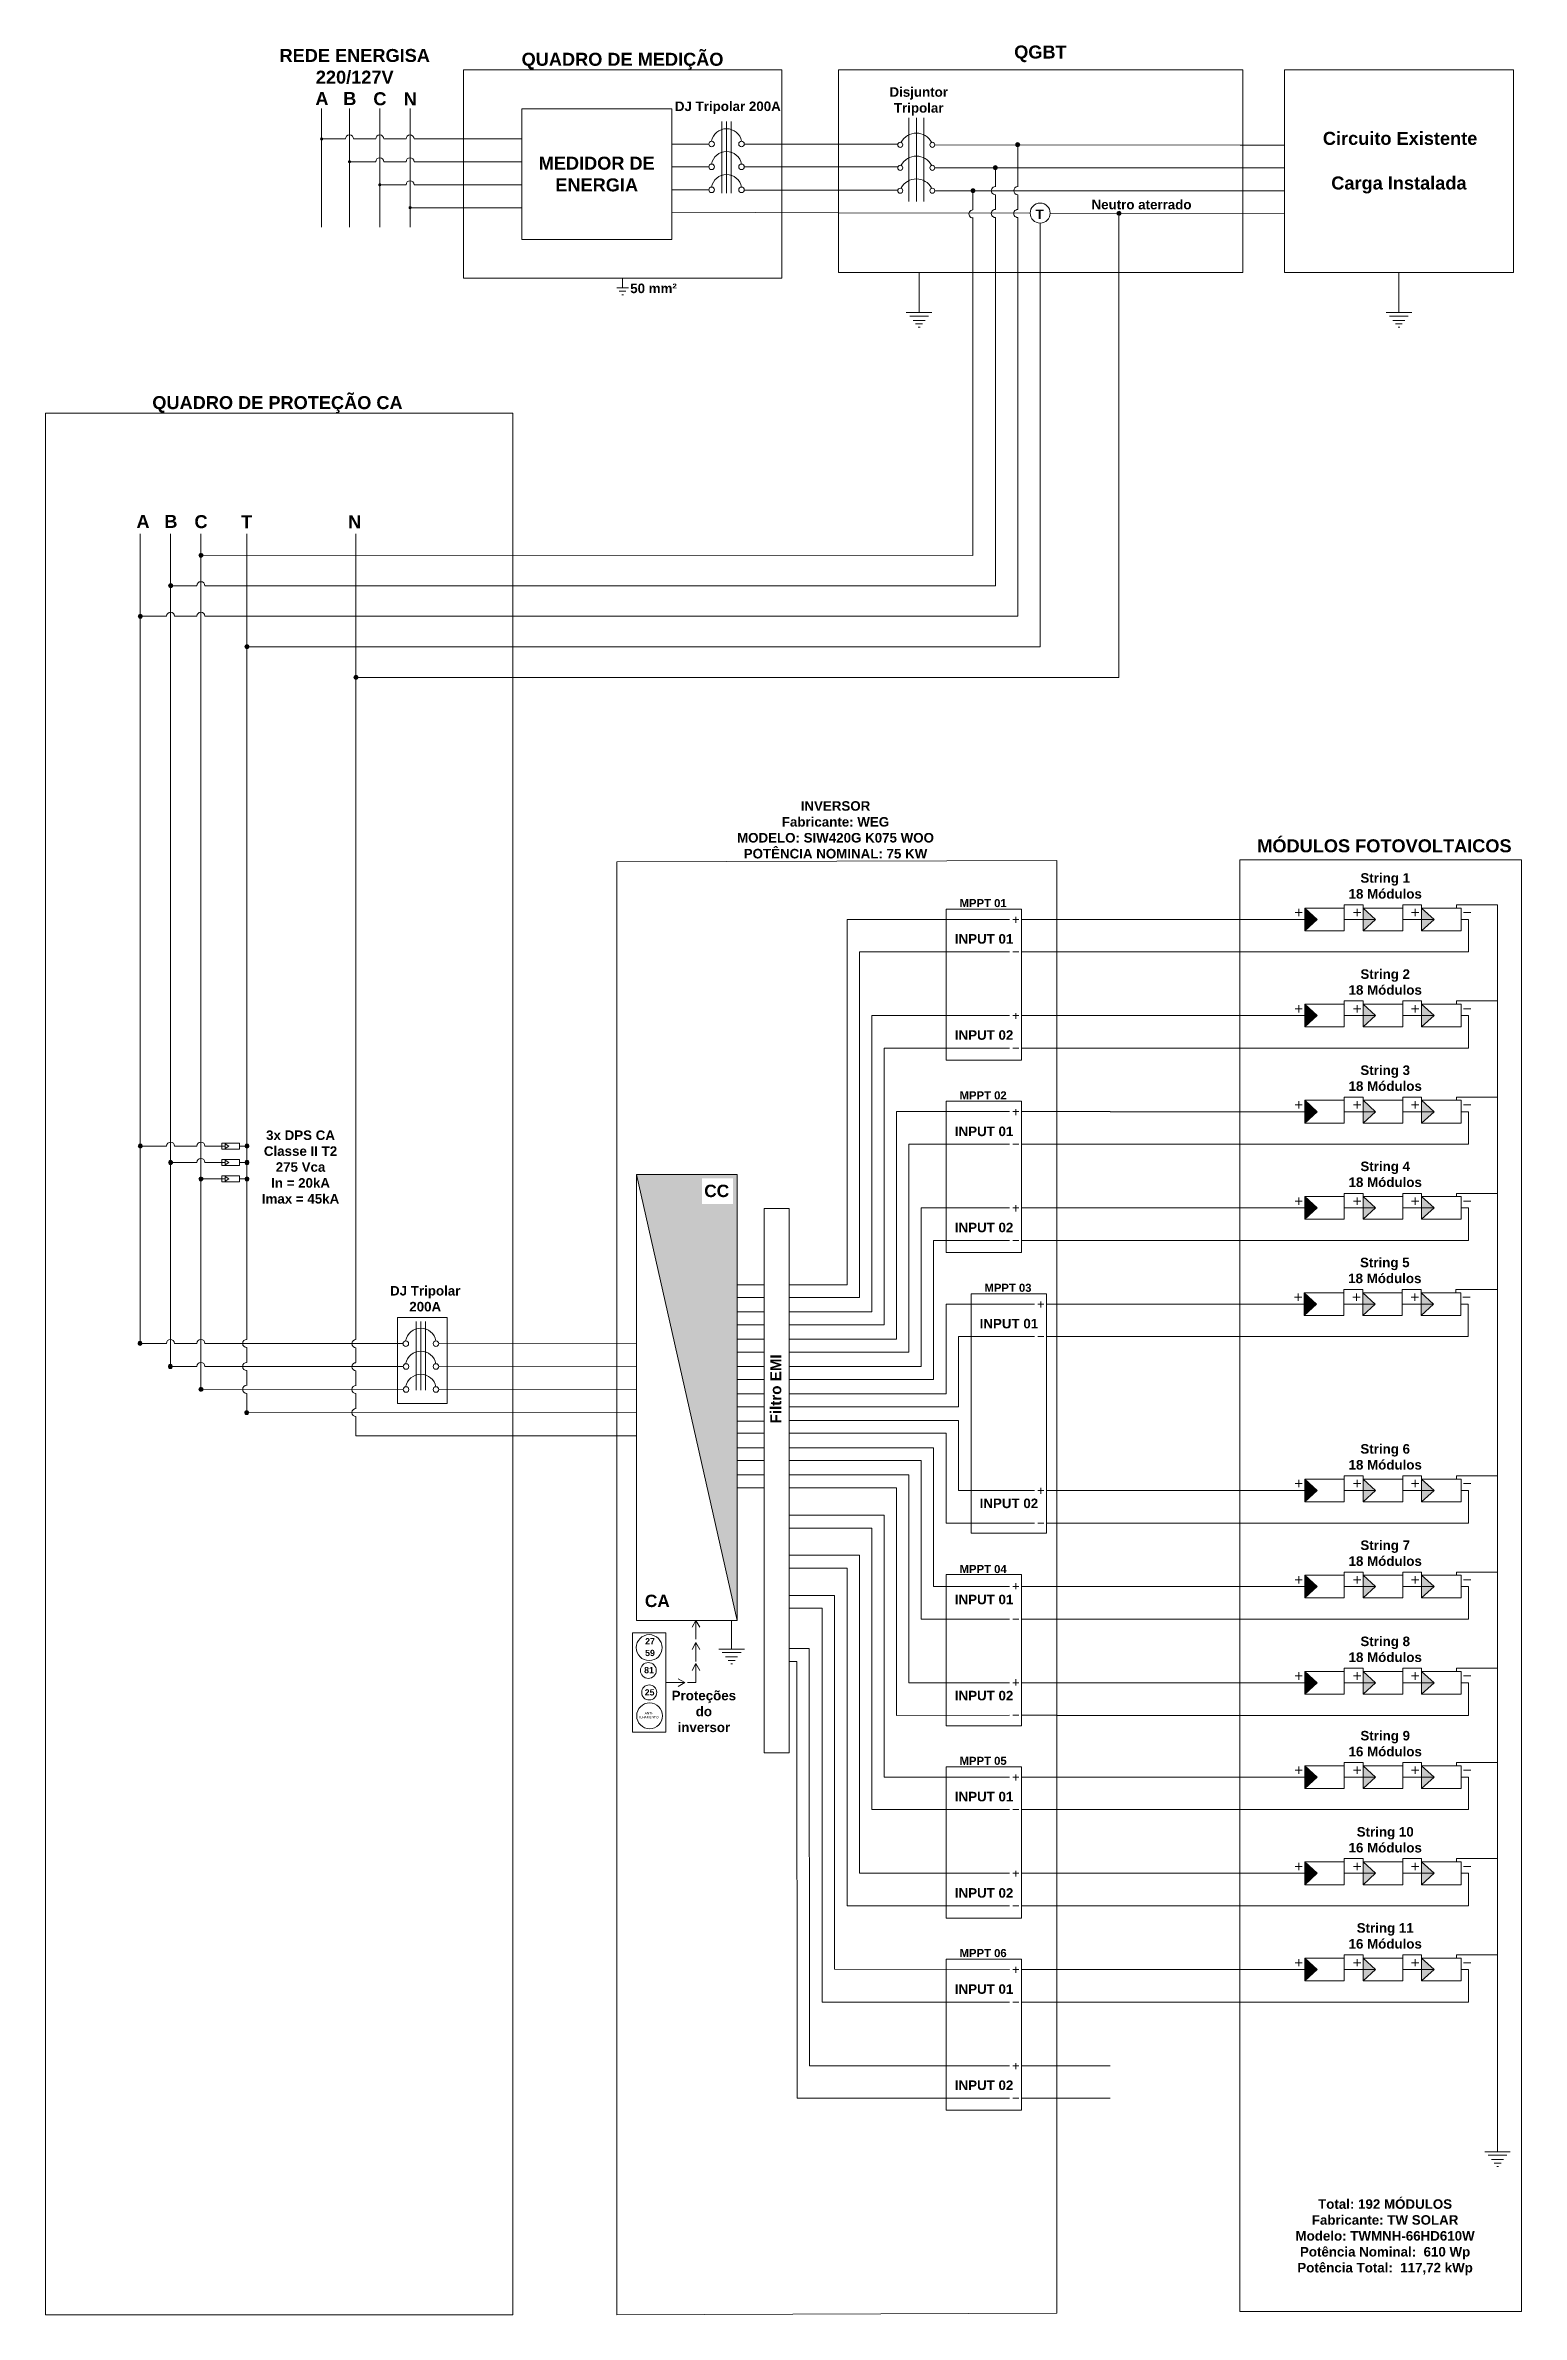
# Model space of a CAD drawing. Header units: millimetres. Extents: x 3949 to 6078, y -1974 to -943.
# Drawn here: x 5358.2 to 5431.3, y -1874.7 to -1762.4 of the extents above; entities that cross this region are included whole.
import ezdxf

# ---------------------------------------------------------------- set-up
doc = ezdxf.new("R2010")
doc.units = ezdxf.units.MM
doc.linetypes.add('ACAD_ISO03W100', pattern=[30, 12, -18])
doc.layers.add('DESENHO', color=7, linetype='Continuous', lineweight=0)
doc.layers.add('Terxto ok', color=3, linetype='Continuous')
doc.styles.add('Annotative', font='arial.ttf')
doc.styles.add('PDF Arial', font='arial.ttf')
doc.styles.get("Standard").update_dxf_attribs({"font": 'arial.ttf'})

msp = doc.modelspace()

# ---------------------------------------------------------------- texts
at = {"lineweight": 0, "insert": (5415.4, -1770.49), "char_height": 0.4723, "width": 5.8231, "attachment_point": 9, "style": 'PDF Arial'}
msp.add_mtext('\\pxqc;{\\fArial|b1|i0|c0|p34;Neutro aterrado}', dxfattribs=at)
at = {"color": 5, "lineweight": 0, "insert": (5373.85, -1786.28), "char_height": 0.644, "width": 9.8754, "attachment_point": 9, "style": 'PDF Arial'}
msp.add_mtext('{\\fArial|b1|i0|c0|p34;N}', dxfattribs=at)
at = {"layer": 'DESENHO', "lineweight": 0, "style": 'PDF Arial'}
for s, insert, char_height, width, attachment_point in [('\\pxqc;{\\fArial|b1|i0|c0|p34;REDE ENERGISA\\P220/127V}', (5368.65, -1764.28), 0.644, 9.7574, 7), ('{\\fArial|b1|i0|c0|p34;A}', (5372.23, -1765.32), 0.644, 9.8754, 9), ('{\\fArial|b1|i0|c0|p34;B}', (5373.61, -1765.32), 0.644, 9.8754, 9), ('{\\fArial|b1|i0|c0|p34;C}', (5375.1, -1765.34), 0.644, 9.8754, 9), ('\\pxqc;{\\fArial|b1|i0|c0|p34;DJ Tripolar 200A}', (5395.02, -1765.76), 0.4723, 6.0339, 9), ('\\pxqc;{\\fArial|b1|i0|c0|p34;Disjuntor Tripolar}', (5403.95, -1765.84), 0.4723, 4.9896, 9), ('\\pxqc;{\\fArial|b1|i0|c0|p34;Circuito Existente}', (5430.23, -1767.3), 0.644, 9.8754, 9), ('\\pxqc;{\\fArial|b1|i0|c0|p34;MEDIDOR DE ENERGIA}', (5385.51, -1768.74), 0.644, 7.4245, 5), ('\\pxqc;{\\fArial|b1|i0|c0|p34;Carga Instalada}', (5430.9, -1769.7), 0.644, 11.3324, 9), ('{\\fArial|b1|i0|c0|p34;A}', (5363.37, -1786.26), 0.644, 9.8754, 9), ('{\\fArial|b1|i0|c0|p34;B}', (5364.75, -1786.26), 0.644, 9.8754, 9), ('{\\fArial|b1|i0|c0|p34;C}', (5366.24, -1786.28), 0.644, 9.8754, 9), ('{\\fArial|b1|i0|c0|p34;MÓDULOS FOTOVOLTAICOS}', (5418.22, -1802.33), 0.644, 13.8912, 7), ('\\pxqc;{\\fArial|b1|i0|c0|p34;String 1\\P18 Módulos}', (5427.05, -1804.62), 0.4723, 4.9896, 9), ('{\\fArial|b1|i0|c0|p34;MPPT 01}', (5405.81, -1805.04), 0.4, 4.9896, 9), ('{\\fArial|b1|i0|c0|p34;INPUT 01}', (5406.14, -1806.85), 0.4723, 4.9896, 9), ('\\pxqc;{\\fArial|b1|i0|c0|p34;String 2\\P18 Módulos}', (5427.05, -1809.38), 0.4723, 4.9896, 9), ('{\\fArial|b1|i0|c0|p34;INPUT 02}', (5406.14, -1811.61), 0.4723, 4.9896, 9), ('\\pxqc;{\\fArial|b1|i0|c0|p34;String 3\\P18 Módulos}', (5427.05, -1814.14), 0.4723, 4.9896, 9), ('{\\fArial|b1|i0|c0|p34;MPPT 02}', (5405.81, -1814.56), 0.4, 4.9896, 9), ('\\pxqc;{\\fArial|b1|i0|c0|p34;3x DPS CA\\PClasse II T2\\P275 Vca\\PIn = 20kA\\PImax = 45kA}', (5373.34, -1819.72), 0.4723, 4.9896, 9), ('{\\fArial|b1|i0|c0|p34;INPUT 01}', (5406.14, -1816.38), 0.4723, 4.9896, 9), ('\\pxqc;{\\fArial|b1|i0|c0|p34;String 4\\P18 Módulos}', (5427.05, -1818.9), 0.4723, 4.9896, 9), ('{\\fArial|b1|i0|c0|p34;INPUT 02}', (5406.14, -1821.14), 0.4723, 4.9896, 9), ('\\pxqc;{\\fArial|b1|i0|c0|p34;String 5\\P18 Módulos}', (5427.03, -1823.66), 0.4723, 4.9896, 9), ('\\pxqc;{\\fArial|b1|i0|c0|p34;DJ Tripolar 200A}', (5379.33, -1825.06), 0.4723, 4.6226, 9), ('{\\fArial|b1|i0|c0|p34;MPPT 03}', (5407.04, -1824.09), 0.4, 4.9896, 9), ('{\\fArial|b1|i0|c0|p34;INPUT 01}', (5407.37, -1825.9), 0.4723, 4.9896, 9), ('\\pxqc;{\\fArial|b1|i0|c0|p34;String 6\\P18 Módulos}', (5427.05, -1832.89), 0.4723, 4.9896, 9), ('{\\fArial|b1|i0|c0|p34;INPUT 02}', (5407.37, -1834.32), 0.4723, 4.9896, 3), ('\\pxqc;{\\fArial|b1|i0|c0|p34;String 7\\P18 Módulos}', (5427.05, -1837.66), 0.4723, 4.9896, 9), ('{\\fArial|b1|i0|c0|p34;MPPT 04}', (5405.81, -1837.61), 0.4, 4.9896, 3), ('{\\fArial|b1|i0|c0|p34;INPUT 01}', (5406.14, -1839.08), 0.4723, 4.9896, 3), ('\\pxqc;{\\fArial|b1|i0|c0|p34;String 8\\P18 Módulos}', (5427.05, -1842.42), 0.4723, 4.9896, 9), ('{\\fArial|b1|i0|c0|p34;INPUT 02}', (5406.14, -1843.84), 0.4723, 4.9896, 3), ('\\pxqc;{\\fArial|b1|i0|c0|p34;String 9\\P16 Módulos}', (5427.05, -1847.09), 0.4723, 4.9896, 9), ('{\\fArial|b1|i0|c0|p34;MPPT 05}', (5405.81, -1847.51), 0.4, 4.9896, 9), ('{\\fArial|b1|i0|c0|p34;INPUT 01}', (5406.14, -1849.32), 0.4723, 4.9896, 9), ('\\pxqc;{\\fArial|b1|i0|c0|p34;String 10\\P16 Módulos}', (5427.05, -1851.85), 0.4723, 4.9896, 9), ('{\\fArial|b1|i0|c0|p34;INPUT 02}', (5406.14, -1854.09), 0.4723, 4.9896, 9), ('\\pxqc;{\\fArial|b1|i0|c0|p34;String 11\\P16 Módulos}', (5427.05, -1856.61), 0.4723, 4.9896, 9), ('{\\fArial|b1|i0|c0|p34;MPPT 06}', (5405.81, -1857.03), 0.4, 4.9896, 9), ('{\\fArial|b1|i0|c0|p34;INPUT 01}', (5406.14, -1858.85), 0.4723, 4.9896, 9), ('{\\fArial|b1|i0|c0|p34;INPUT 02}', (5406.14, -1863.61), 0.4723, 4.9896, 9)]:
    msp.add_mtext(s, dxfattribs=dict(at, insert=insert, char_height=char_height, width=width, attachment_point=attachment_point))
at = {"layer": 'DESENHO', "lineweight": 0, "attachment_point": 9}
for s, width, gutter_width, heights, insert, char_height, style in [('\\pxqc;{\\fArial|b1|i0|c0|p34;QUADRO DE MEDIÇÃO}', 15.7613, 18.41, [2.49], (5394.67, -1763.57), 0.644, 'PDF Arial'), ('\\pxql;{\\fArial|b1|i0|c0|p34;QGBT}', 2.897, 25.9, [0.713], (5409.08, -1763.2), 0.644, 'PDF Arial'), ('{\\fArial|b1|i0|c0|p34;QUADRO DE PROTEÇÃO CA}', 14.7974, 3.95, [2.7], (5375.9, -1780.57), 0.644, 'PDF Arial'), ('\\pxqc;{\\fArial|b1|i0|c0|p34;INVERSOR\\PFabricante: WEG\\PMODELO:^ISIW420G K075 WOO\\PPOTÊNCIA NOMINAL: 75 KW}', 16.3907, 12.5, [5.76], (5405.53, -1802.63), 0.4723, 'Annotative'), ('\\pxqc;{\\fArial|b1|i0|c0|p34;Proteções \\Pdo inversor}', 1.5658, 12.5, [0], (5391.6, -1845.89), 0.4723, 'PDF Arial')]:
    msp.add_mtext_dynamic_manual_height_columns(s, width=width, gutter_width=gutter_width, heights=heights, dxfattribs=dict(at, insert=insert, char_height=char_height, style=style))
at = {"layer": 'DESENHO', "color": 5, "lineweight": 0, "insert": (5376.6, -1765.34), "char_height": 0.644, "width": 9.8754, "attachment_point": 9, "style": 'PDF Arial'}
msp.add_mtext('{\\fArial|b1|i0|c0|p34;N}', dxfattribs=at)
at = {"layer": 'DESENHO', "color": 3, "lineweight": 0, "insert": (5407.81, -1770.97), "char_height": 0.4734, "attachment_point": 9, "style": 'PDF Arial'}
msp.add_mtext_dynamic_manual_height_columns('\\pxqc;{\\fArial|b1|i0|c0|p34;T}', width=0.7284, gutter_width=19.04, heights=[0.524], dxfattribs=at)
at = {"layer": 'DESENHO', "color": 3, "lineweight": 0, "attachment_point": 9, "style": 'PDF Arial'}
for s, insert, char_height, width in [('{\\fArial|b1|i0|c0|p34;50 mm²}', (5389.48, -1774.64), 0.4723, 5.3936), ('{\\fArial|b1|i0|c0|p34;T}', (5368.45, -1786.28), 0.644, 9.8754)]:
    msp.add_mtext(s, dxfattribs=dict(at, insert=insert, char_height=char_height, width=width))
at = {"layer": 'DESENHO', "lineweight": 0, "char_height": 0.6122, "attachment_point": 9, "style": 'PDF Arial'}
for s, insert in [('{\\fArial|b1|i0|c0|p34;CC}', (5392.07, -1819.4)), ('{\\fArial|b1|i0|c0|p34;CA}', (5389.13, -1839.7))]:
    msp.add_mtext(s, dxfattribs=dict(at, insert=insert))
at = {"layer": 'DESENHO', "lineweight": 0, "insert": (5394.11, -1830.6), "char_height": 0.5378, "attachment_point": 1, "rotation": 90, "style": 'PDF Arial'}
msp.add_mtext('{\\fArial|b1|i0|c0|p34;Filtro EMI}', dxfattribs=at)
at = {"layer": 'DESENHO', "lineweight": 0, "char_height": 0.3104, "attachment_point": 3}
for s, width, heights, insert in [('\\pxql;{\\fArial|b1|i0|c0|p34;27}', 3.9314, [0.102], (5391.84, -1841.23)), ('\\pxql;{\\fArial|b1|i0|c0|p34;81}', 3.9314, [0.102], (5391.79, -1842.66)), ('\\pxql;{\\fArial|b1|i0|c0|p34;59}', 3.9314, [0.102], (5391.84, -1841.81)), ('\\pxql;{\\fArial|b1|i0|c0|p34;25}', 3.9314, [0.102], (5391.82, -1843.76)), ('\\pxqc;{\\H0.375x;ANTI-\\PILHAMENTO}', 1.9438, [0.999], (5389.07, -1844.89))]:
    msp.add_mtext_dynamic_manual_height_columns(s, width=width, gutter_width=12.5, heights=heights, dxfattribs=dict(at, insert=insert))
at = {"layer": 'Terxto ok', "color": 0, "lineweight": 0, "insert": (5430.56, -1872.78, 330.52), "char_height": 0.4723, "width": 12.0219, "attachment_point": 9, "style": 'Annotative'}
msp.add_mtext('\\pxqc,t12;{\\fArial|b1|i0|c0|p34;Total: 192 MÓDULOS \\P\\ptz;Fabricante: TW SOLAR\\PModelo: TWMNH-66HD610W\\PPotência Nominal:  610 Wp\\PPotência Total:  117,72 kWp}', dxfattribs=at)

# ---------------------------------------------------------------- hatches: boundary and pattern name
at = {"lineweight": 0}
h = msp.add_hatch(color=5, dxfattribs=at)
h.dxf.hatch_style = 1
h.paths.add_polyline_path([(5373.69, -1793.66, 1), (5373.49, -1793.66, 1)])
at = {"layer": 'DESENHO', "lineweight": 0}
h = msp.add_hatch(color=256, dxfattribs=at)
h.dxf.hatch_style = 1
h.paths.add_polyline_path([(5371.97, -1767, -1), (5371.81, -1767, -1)])
h = msp.add_hatch(color=256, dxfattribs=at)
h.dxf.hatch_style = 1
h.paths.add_polyline_path([(5406.46, -1767.28, 1), (5406.26, -1767.28, 1)])
h = msp.add_hatch(color=256, dxfattribs=at)
h.dxf.hatch_style = 1
h.paths.add_polyline_path([(5373.35, -1768.13, -1), (5373.19, -1768.13, -1)])
h = msp.add_hatch(color=256, dxfattribs=at)
h.dxf.hatch_style = 1
h.paths.add_polyline_path([(5405.35, -1768.42, 1), (5405.15, -1768.42, 1)])
h = msp.add_hatch(color=256, dxfattribs=at)
h.dxf.hatch_style = 1
h.paths.add_polyline_path([(5374.85, -1769.27, -1), (5374.69, -1769.27, -1)])
h = msp.add_hatch(color=256, dxfattribs=at)
h.dxf.hatch_style = 1
h.paths.add_polyline_path([(5404.24, -1769.56, 1), (5404.04, -1769.56, 1)])
h = msp.add_hatch(color=5, dxfattribs=at)
h.dxf.hatch_style = 1
h.paths.add_polyline_path([(5376.35, -1770.4, -1), (5376.19, -1770.4, -1)])
h = msp.add_hatch(color=5, dxfattribs=at)
h.dxf.hatch_style = 1
h.paths.add_polyline_path([(5411.48, -1770.68, 1), (5411.28, -1770.68, 1)])
h = msp.add_hatch(color=256, dxfattribs=at)
h.dxf.hatch_style = 1
h.paths.add_polyline_path([(5366.01, -1787.61, 1), (5365.81, -1787.61, 1)])
h = msp.add_hatch(color=256, dxfattribs=at)
h.dxf.hatch_style = 1
h.paths.add_polyline_path([(5364.51, -1789.12, 1), (5364.31, -1789.12, 1)])
h = msp.add_hatch(color=256, dxfattribs=at)
h.dxf.hatch_style = 1
h.paths.add_polyline_path([(5363.01, -1790.63, 1), (5362.82, -1790.63, 1)])
h = msp.add_hatch(color=3, dxfattribs=at)
h.dxf.hatch_style = 1
h.paths.add_polyline_path([(5368.29, -1792.14, 1), (5368.09, -1792.14, 1)])
h = msp.add_hatch(color=256, dxfattribs=at)
h.dxf.hatch_style = 1
h.paths.add_polyline_path([(5420.58, -1805.08), (5420.58, -1806.21), (5421.19, -1805.64)])
h = msp.add_hatch(color=256, dxfattribs=at)
h.dxf.hatch_style = 1
h.paths.add_polyline_path([(5424.08, -1805.64), (5423.47, -1806.21), (5423.47, -1805.08)])
h.paths.add_polyline_path([(5426.35, -1805.08), (5426.98, -1805.64), (5426.35, -1806.21)])
h = msp.add_hatch(color=256, dxfattribs=at)
h.dxf.hatch_style = 1
h.paths.add_polyline_path([(5420.58, -1809.84), (5420.58, -1810.97), (5421.19, -1810.4)])
h = msp.add_hatch(color=256, dxfattribs=at)
h.dxf.hatch_style = 1
h.paths.add_polyline_path([(5424.08, -1810.4), (5423.47, -1810.97), (5423.47, -1809.84)])
h.paths.add_polyline_path([(5426.35, -1809.84), (5426.98, -1810.4), (5426.35, -1810.97)])
h = msp.add_hatch(color=256, dxfattribs=at)
h.dxf.hatch_style = 1
h.paths.add_polyline_path([(5420.58, -1814.6), (5420.58, -1815.73), (5421.19, -1815.17)])
h = msp.add_hatch(color=256, dxfattribs=at)
h.dxf.hatch_style = 1
h.paths.add_polyline_path([(5424.08, -1815.17), (5423.47, -1815.73), (5423.47, -1814.6)])
h.paths.add_polyline_path([(5426.35, -1814.6), (5426.98, -1815.17), (5426.35, -1815.73)])
h = msp.add_hatch(color=256, dxfattribs=at)
h.dxf.hatch_style = 1
h.paths.add_polyline_path([(5363.01, -1816.87, 1), (5362.81, -1816.87, 1)])
h = msp.add_hatch(color=256, dxfattribs=at)
h.dxf.hatch_style = 1
h.paths.add_polyline_path([(5368.09, -1816.87, 1), (5368.29, -1816.87, 1)])
h = msp.add_hatch(color=256, dxfattribs=at)
h.dxf.hatch_style = 1
h.paths.add_polyline_path([(5364.51, -1817.68, 1), (5364.31, -1817.68, 1)])
h = msp.add_hatch(color=256, dxfattribs=at)
h.dxf.hatch_style = 1
h.paths.add_polyline_path([(5368.09, -1817.68, 1), (5368.29, -1817.68, 1)])
h = msp.add_hatch(color=256, dxfattribs=at)
h.dxf.hatch_style = 1
h.paths.add_polyline_path([(5366.01, -1818.49, 1), (5365.81, -1818.49, 1)])
h = msp.add_hatch(color=256, dxfattribs=at)
h.dxf.hatch_style = 1
h.paths.add_polyline_path([(5368.09, -1818.49, 1), (5368.29, -1818.49, 1)])
h = msp.add_hatch(color=256, dxfattribs=at)
h.dxf.hatch_style = 1
h.paths.add_polyline_path([(5392.47, -1818.27), (5387.48, -1818.27), (5392.47, -1840.35)])
h.paths.add_polyline_path([(5390.72, -1819.73), (5392.26, -1819.73), (5392.26, -1818.46), (5390.72, -1818.46)], flags=16)
h = msp.add_hatch(color=256, dxfattribs=at)
h.dxf.hatch_style = 1
h.paths.add_polyline_path([(5420.58, -1819.36), (5420.58, -1820.49), (5421.19, -1819.93)])
h = msp.add_hatch(color=256, dxfattribs=at)
h.dxf.hatch_style = 1
h.paths.add_polyline_path([(5424.08, -1819.93), (5423.47, -1820.49), (5423.47, -1819.36)])
h.paths.add_polyline_path([(5426.35, -1819.36), (5426.98, -1819.93), (5426.35, -1820.49)])
h = msp.add_hatch(color=256, dxfattribs=at)
h.dxf.hatch_style = 1
h.paths.add_polyline_path([(5420.55, -1824.13), (5420.55, -1825.25), (5421.16, -1824.69)])
h = msp.add_hatch(color=256, dxfattribs=at)
h.dxf.hatch_style = 1
h.paths.add_polyline_path([(5424.06, -1824.69), (5423.45, -1825.25), (5423.45, -1824.13)])
h.paths.add_polyline_path([(5426.33, -1824.13), (5426.95, -1824.69), (5426.33, -1825.25)])
h = msp.add_hatch(color=256, dxfattribs=at)
h.dxf.hatch_style = 1
h.paths.add_polyline_path([(5363, -1826.64, 1), (5362.8, -1826.64, 1)])
h = msp.add_hatch(color=256, dxfattribs=at)
h.dxf.hatch_style = 1
h.paths.add_polyline_path([(5364.5, -1827.78, 1), (5364.3, -1827.78, 1)])
h = msp.add_hatch(color=256, dxfattribs=at)
h.dxf.hatch_style = 1
h.paths.add_polyline_path([(5366.01, -1828.91, 1), (5365.81, -1828.91, 1)])
h = msp.add_hatch(color=3, dxfattribs=at)
h.dxf.hatch_style = 1
h.paths.add_polyline_path([(5368.28, -1830.06, 1), (5368.08, -1830.06, 1)])
h = msp.add_hatch(color=256, dxfattribs=at)
h.dxf.hatch_style = 1
h.paths.add_polyline_path([(5420.58, -1833.36), (5420.58, -1834.48), (5421.19, -1833.92)])
h = msp.add_hatch(color=256, dxfattribs=at)
h.dxf.hatch_style = 1
h.paths.add_polyline_path([(5424.08, -1833.92), (5423.47, -1834.48), (5423.47, -1833.36)])
h.paths.add_polyline_path([(5426.35, -1833.36), (5426.98, -1833.92), (5426.35, -1834.48)])
h = msp.add_hatch(color=256, dxfattribs=at)
h.dxf.hatch_style = 1
h.paths.add_polyline_path([(5420.58, -1838.12), (5420.58, -1839.24), (5421.19, -1838.68)])
h = msp.add_hatch(color=256, dxfattribs=at)
h.dxf.hatch_style = 1
h.paths.add_polyline_path([(5424.08, -1838.68), (5423.47, -1839.24), (5423.47, -1838.12)])
h.paths.add_polyline_path([(5426.35, -1838.12), (5426.98, -1838.68), (5426.35, -1839.24)])
h = msp.add_hatch(color=256, dxfattribs=at)
h.dxf.hatch_style = 1
h.paths.add_polyline_path([(5420.58, -1842.88), (5420.58, -1844.01), (5421.19, -1843.44)])
h = msp.add_hatch(color=256, dxfattribs=at)
h.dxf.hatch_style = 1
h.paths.add_polyline_path([(5424.08, -1843.44), (5423.47, -1844.01), (5423.47, -1842.88)])
h.paths.add_polyline_path([(5426.35, -1842.88), (5426.98, -1843.44), (5426.35, -1844.01)])
h = msp.add_hatch(color=256, dxfattribs=at)
h.dxf.hatch_style = 1
h.paths.add_polyline_path([(5420.58, -1847.55), (5420.58, -1848.68), (5421.19, -1848.11)])
h = msp.add_hatch(color=256, dxfattribs=at)
h.dxf.hatch_style = 1
h.paths.add_polyline_path([(5424.08, -1848.11), (5423.47, -1848.68), (5423.47, -1847.55)])
h.paths.add_polyline_path([(5426.35, -1847.55), (5426.98, -1848.11), (5426.35, -1848.68)])
h = msp.add_hatch(color=256, dxfattribs=at)
h.dxf.hatch_style = 1
h.paths.add_polyline_path([(5420.58, -1852.31), (5420.58, -1853.44), (5421.19, -1852.87)])
h = msp.add_hatch(color=256, dxfattribs=at)
h.dxf.hatch_style = 1
h.paths.add_polyline_path([(5424.08, -1852.87), (5423.47, -1853.44), (5423.47, -1852.31)])
h.paths.add_polyline_path([(5426.35, -1852.31), (5426.98, -1852.87), (5426.35, -1853.44)])
h = msp.add_hatch(color=256, dxfattribs=at)
h.dxf.hatch_style = 1
h.paths.add_polyline_path([(5420.58, -1857.07), (5420.58, -1858.2), (5421.19, -1857.64)])
h = msp.add_hatch(color=256, dxfattribs=at)
h.dxf.hatch_style = 1
h.paths.add_polyline_path([(5424.08, -1857.64), (5423.47, -1858.2), (5423.47, -1857.07)])
h.paths.add_polyline_path([(5426.35, -1857.07), (5426.98, -1857.64), (5426.35, -1858.2)])

# ---------------------------------------------------------------- linework, layer by layer
at = {"color": 5, "lineweight": 0}
for p, q in [((5411.37, -1793.66), (5411.37, -1770.68)), ((5373.59, -1786.55), (5373.59, -1826.45)), ((5373.59, -1793.66), (5411.37, -1793.66)), ((5373.59, -1827.59), (5373.59, -1826.85)), ((5373.59, -1828.73), (5373.59, -1827.99)), ((5373.59, -1829.87), (5373.59, -1829.12)), ((5373.59, -1830.26), (5373.59, -1831.21)), ((5387.48, -1831.21), (5373.59, -1831.21))]:
    msp.add_line(p, q, dxfattribs=at)
msp.add_circle((5373.59, -1793.66), 0.0994, dxfattribs=at)
for centre in [(5373.59, -1826.65), (5373.59, -1827.79), (5373.59, -1828.92), (5373.59, -1830.06)]:
    msp.add_arc(centre, 0.199, 90, 270, dxfattribs=at)
at = {"layer": 'DESENHO', "lineweight": 0}
for p, q in [((5371.88, -1765.49), (5371.88, -1771.36)), ((5373.27, -1765.49), (5373.27, -1771.36)), ((5374.77, -1765.49), (5374.77, -1771.36)), ((5391.7, -1769.69), (5391.7, -1766.14)), ((5391.94, -1769.69), (5391.94, -1766.14)), ((5392.17, -1769.69), (5392.17, -1766.14)), ((5373.07, -1767), (5371.97, -1767)), ((5373.47, -1767), (5374.57, -1767)), ((5374.97, -1767), (5376.07, -1767)), ((5376.47, -1767), (5381.8, -1767)), ((5389.23, -1767.25), (5391.06, -1767.25)), ((5392.82, -1767.25), (5400.42, -1767.25)), ((5402.26, -1767.29), (5417.38, -1767.3)), ((5406.36, -1769.37), (5406.36, -1767.38)), ((5419.57, -1767.3), (5417.38, -1767.3)), ((5374.57, -1768.13), (5373.27, -1768.13)), ((5376.07, -1768.13), (5374.97, -1768.13)), ((5381.8, -1768.13), (5376.47, -1768.13)), ((5391.06, -1768.38), (5389.23, -1768.38)), ((5400.42, -1768.38), (5392.82, -1768.38)), ((5402.26, -1768.43), (5419.57, -1768.43)), ((5405.25, -1769.37), (5405.25, -1768.42)), ((5406.36, -1768.06), (5406.36, -1769.37)), ((5376.07, -1769.27), (5374.77, -1769.27)), ((5381.8, -1769.27), (5376.47, -1769.27)), ((5389.23, -1769.52), (5391.06, -1769.52)), ((5400.42, -1769.53), (5392.82, -1769.53)), ((5402.26, -1769.56), (5419.57, -1769.56)), ((5404.14, -1770.51), (5404.14, -1769.56)), ((5405.25, -1770.49), (5405.25, -1769.76)), ((5404.14, -1787.63), (5404.14, -1770.89)), ((5405.25, -1789.12), (5405.25, -1770.89)), ((5362.91, -1826.54), (5362.91, -1786.55)), ((5364.41, -1827.68), (5364.41, -1786.55)), ((5365.91, -1828.81), (5365.91, -1786.55)), ((5365.91, -1787.61), (5404.14, -1787.63)), ((5364.41, -1789.12), (5365.71, -1789.12)), ((5366.11, -1789.12), (5405.25, -1789.12)), ((5364.21, -1790.63), (5362.91, -1790.63)), ((5364.61, -1790.63), (5365.71, -1790.63)), ((5366.11, -1790.63), (5406.36, -1790.63)), ((5422.53, -1805.64), (5424.08, -1805.64)), ((5425.43, -1805.64), (5426.98, -1805.64)), ((5428.32, -1805.64), (5428.68, -1805.64)), ((5428.68, -1805.64), (5428.32, -1805.64)), ((5428.68, -1805.64), (5428.68, -1807.25)), ((5398.53, -1807.25), (5398.53, -1824.36)), ((5410.93, -1807.25), (5406.54, -1807.25)), ((5410.93, -1807.25), (5428.68, -1807.25)), ((5422.53, -1810.4), (5424.08, -1810.4)), ((5425.43, -1810.4), (5426.98, -1810.4)), ((5428.32, -1810.4), (5428.68, -1810.4)), ((5428.68, -1810.4), (5428.32, -1810.4)), ((5428.68, -1810.4), (5428.68, -1812.02)), ((5399.75, -1812.02), (5399.75, -1825.71)), ((5410.93, -1812.02), (5406.54, -1812.02)), ((5410.93, -1812.02), (5428.68, -1812.02)), ((5422.53, -1815.17), (5424.08, -1815.17)), ((5425.43, -1815.17), (5426.98, -1815.17)), ((5428.32, -1815.17), (5428.68, -1815.17)), ((5428.68, -1815.17), (5428.32, -1815.17)), ((5428.68, -1815.17), (5428.68, -1816.78)), ((5362.91, -1816.87), (5364.21, -1816.87)), ((5363.01, -1816.87), (5362.91, -1816.87)), ((5364.61, -1816.87), (5365.71, -1816.87)), ((5366.11, -1816.87), (5366.95, -1816.87)), ((5367.82, -1816.87), (5368.29, -1816.87)), ((5400.97, -1816.78), (5400.97, -1827.07)), ((5410.93, -1816.78), (5406.54, -1816.78)), ((5410.93, -1816.78), (5428.68, -1816.78)), ((5364.41, -1817.68), (5365.71, -1817.68)), ((5364.51, -1817.68), (5364.41, -1817.68)), ((5366.11, -1817.68), (5366.95, -1817.68)), ((5367.82, -1817.68), (5368.29, -1817.68)), ((5366.01, -1818.49), (5365.91, -1818.49)), ((5367.82, -1818.49), (5368.29, -1818.49)), ((5422.53, -1819.93), (5424.08, -1819.93)), ((5425.43, -1819.93), (5426.98, -1819.93)), ((5428.32, -1819.93), (5428.68, -1819.93)), ((5428.68, -1819.93), (5428.32, -1819.93)), ((5428.68, -1819.93), (5428.68, -1821.54)), ((5402.19, -1821.54), (5402.19, -1828.42)), ((5410.93, -1821.54), (5406.54, -1821.54)), ((5410.93, -1821.54), (5428.68, -1821.54)), ((5393.81, -1824.36), (5392.47, -1824.36)), ((5398.53, -1824.36), (5395.04, -1824.36)), ((5422.51, -1824.69), (5424.06, -1824.69)), ((5425.4, -1824.69), (5426.95, -1824.69)), ((5428.3, -1824.69), (5428.66, -1824.69)), ((5428.66, -1824.69), (5428.3, -1824.69)), ((5428.66, -1824.69), (5428.66, -1826.3)), ((5376.57, -1828.95), (5376.57, -1825.55)), ((5376.8, -1828.95), (5376.8, -1825.55)), ((5377.03, -1828.95), (5377.03, -1825.55)), ((5393.81, -1825.71), (5392.47, -1825.71)), ((5399.75, -1825.71), (5395.04, -1825.71)), ((5363, -1826.64), (5362.9, -1826.64)), ((5364.6, -1826.64), (5365.71, -1826.64)), ((5366.11, -1826.64), (5375.92, -1826.64)), ((5377.68, -1826.65), (5387.48, -1826.66)), ((5403.43, -1826.3), (5403.43, -1829.77)), ((5410.93, -1826.3), (5407.78, -1826.3)), ((5410.91, -1826.3), (5428.66, -1826.3)), ((5364.5, -1827.78), (5364.4, -1827.78)), ((5364.41, -1827.78), (5365.71, -1827.78)), ((5366.11, -1827.78), (5375.93, -1827.78)), ((5377.69, -1827.78), (5387.48, -1827.79)), ((5393.81, -1827.07), (5392.47, -1827.07)), ((5400.97, -1827.07), (5395.04, -1827.07)), ((5366.01, -1828.91), (5365.91, -1828.91)), ((5365.91, -1828.91), (5375.93, -1828.92)), ((5377.69, -1828.92), (5387.48, -1828.93)), ((5393.81, -1828.42), (5392.47, -1828.42)), ((5402.19, -1828.42), (5395.04, -1828.42)), ((5393.81, -1829.77), (5392.47, -1829.77)), ((5403.43, -1829.77), (5395.04, -1829.77)), ((5393.81, -1831.09), (5392.47, -1831.09)), ((5402.82, -1831.09), (5395.04, -1831.09)), ((5402.82, -1835.53), (5402.82, -1831.09)), ((5393.81, -1832.44), (5392.47, -1832.44)), ((5401.58, -1832.44), (5395.04, -1832.44)), ((5401.58, -1840.29), (5401.58, -1832.44)), ((5393.81, -1833.79), (5392.47, -1833.79)), ((5400.36, -1833.79), (5395.04, -1833.79)), ((5400.36, -1845.06), (5400.36, -1833.79)), ((5422.53, -1833.92), (5424.08, -1833.92)), ((5425.43, -1833.92), (5426.98, -1833.92)), ((5428.32, -1833.92), (5428.68, -1833.92)), ((5428.68, -1833.92), (5428.32, -1833.92)), ((5428.68, -1833.92), (5428.68, -1835.53)), ((5399.14, -1835.78), (5395.04, -1835.78)), ((5399.14, -1849.72), (5399.14, -1835.78)), ((5410.93, -1835.53), (5407.78, -1835.53)), ((5410.93, -1835.53), (5428.68, -1835.53)), ((5397.92, -1837.77), (5395.04, -1837.77)), ((5397.92, -1854.49), (5397.92, -1837.77)), ((5422.53, -1838.68), (5424.08, -1838.68)), ((5425.43, -1838.68), (5426.98, -1838.68)), ((5428.32, -1838.68), (5428.68, -1838.68)), ((5428.68, -1838.68), (5428.32, -1838.68)), ((5428.68, -1838.68), (5428.68, -1840.29)), ((5390.42, -1840.35), (5390.23, -1840.69)), ((5390.42, -1841.29), (5390.42, -1840.35)), ((5390.42, -1840.35), (5390.61, -1840.69)), ((5392.19, -1841.78), (5392.19, -1840.35)), ((5396.67, -1839.75), (5395.04, -1839.75)), ((5396.67, -1859.25), (5396.67, -1839.75)), ((5408.3, -1840.29), (5406.54, -1840.29)), ((5408.3, -1840.29), (5428.68, -1840.29)), ((5390.42, -1841.45), (5390.23, -1841.79)), ((5390.42, -1842.39), (5390.42, -1841.45)), ((5390.42, -1841.45), (5390.61, -1841.79)), ((5390.42, -1842.49), (5390.23, -1842.83)), ((5390.42, -1843.43), (5390.42, -1842.49)), ((5390.42, -1842.49), (5390.61, -1842.83)), ((5392.15, -1842.5), (5392.23, -1842.5)), ((5395.42, -1842.38), (5395.04, -1842.38)), ((5395.43, -1864.01), (5395.42, -1842.38)), ((5388.94, -1843.43), (5388.94, -1843.43)), ((5388.94, -1843.43), (5389.88, -1843.43)), ((5389.88, -1843.43), (5389.55, -1843.24)), ((5389.88, -1843.43), (5389.55, -1843.63)), ((5390.42, -1843.43), (5390.01, -1843.43)), ((5422.53, -1843.44), (5424.08, -1843.44)), ((5425.43, -1843.44), (5426.98, -1843.44)), ((5428.32, -1843.44), (5428.68, -1843.44)), ((5428.68, -1843.44), (5428.32, -1843.44)), ((5428.68, -1843.44), (5428.68, -1845.06)), ((5408.3, -1845.05), (5406.54, -1845.05)), ((5408.3, -1845.06), (5428.68, -1845.06)), ((5422.53, -1848.11), (5424.08, -1848.11)), ((5425.43, -1848.11), (5426.98, -1848.11)), ((5428.32, -1848.11), (5428.68, -1848.11)), ((5428.68, -1848.11), (5428.32, -1848.11)), ((5428.68, -1848.11), (5428.68, -1849.72)), ((5410.93, -1849.72), (5406.54, -1849.72)), ((5410.93, -1849.72), (5428.68, -1849.72)), ((5422.53, -1852.87), (5424.08, -1852.87)), ((5425.43, -1852.87), (5426.98, -1852.87)), ((5428.32, -1852.87), (5428.68, -1852.87)), ((5428.68, -1852.87), (5428.32, -1852.87)), ((5428.68, -1852.87), (5428.68, -1854.49)), ((5410.93, -1854.49), (5406.54, -1854.49)), ((5410.93, -1854.49), (5428.68, -1854.49)), ((5422.53, -1857.64), (5424.08, -1857.64)), ((5425.43, -1857.64), (5426.98, -1857.64)), ((5428.32, -1857.64), (5428.68, -1857.64)), ((5428.68, -1857.64), (5428.32, -1857.64)), ((5428.68, -1857.64), (5428.68, -1859.25)), ((5410.93, -1859.25), (5406.54, -1859.25)), ((5410.93, -1859.25), (5428.68, -1859.25)), ((5410.93, -1864.01), (5406.54, -1864.01))]:
    msp.add_line(p, q, dxfattribs=at)
at = {"layer": 'DESENHO', "color": 5, "lineweight": 0}
for p, q in [((5376.27, -1765.49), (5376.27, -1771.36)), ((5381.8, -1770.41), (5376.27, -1770.41)), ((5389.23, -1770.63), (5397.48, -1770.65)), ((5397.48, -1770.65), (5406.97, -1770.67)), ((5407.96, -1770.67), (5419.57, -1770.69))]:
    msp.add_line(p, q, dxfattribs=at)
at = {"layer": 'DESENHO', "color": 0, "lineweight": 0}
for p, q in [((5406.36, -1770.49), (5406.36, -1769.76)), ((5406.36, -1790.63), (5406.36, -1770.89))]:
    msp.add_line(p, q, dxfattribs=at)
at = {"layer": 'DESENHO', "color": 3, "lineweight": 0}
for p, q in [((5407.47, -1771.16), (5407.47, -1773.23)), ((5386.79, -1774.37), (5386.79, -1773.9)), ((5407.47, -1773.23), (5407.47, -1792.15)), ((5386.75, -1774.71), (5386.84, -1774.71)), ((5401.43, -1776.32), (5401.52, -1776.32)), ((5425.19, -1776.32), (5425.28, -1776.32)), ((5368.18, -1826.44), (5368.19, -1786.55)), ((5368.19, -1792.14), (5407.47, -1792.14)), ((5428.08, -1804.92), (5428.08, -1804.92)), ((5428.08, -1804.92), (5430.12, -1804.92)), ((5430.12, -1804.92), (5430.12, -1866.66)), ((5428.08, -1809.68), (5428.08, -1809.68)), ((5428.08, -1809.68), (5430.12, -1809.68)), ((5428.08, -1814.45), (5428.08, -1814.45)), ((5428.08, -1814.45), (5430.12, -1814.45)), ((5428.08, -1819.21), (5428.08, -1819.21)), ((5428.08, -1819.21), (5430.12, -1819.21)), ((5428.05, -1823.97), (5428.05, -1823.97)), ((5428.05, -1823.97), (5430.12, -1823.97)), ((5368.18, -1826.84), (5368.18, -1827.58)), ((5368.18, -1827.98), (5368.18, -1828.72)), ((5368.18, -1829.11), (5368.18, -1829.96)), ((5387.48, -1830.07), (5368.18, -1830.06)), ((5428.08, -1833.2), (5428.08, -1833.2)), ((5428.08, -1833.2), (5430.14, -1833.2)), ((5428.08, -1837.96), (5428.08, -1837.96)), ((5428.08, -1837.96), (5430.14, -1837.96)), ((5428.08, -1842.72), (5428.08, -1842.72)), ((5428.08, -1842.72), (5430.14, -1842.72)), ((5428.08, -1847.39), (5428.08, -1847.39)), ((5428.08, -1847.39), (5430.12, -1847.39)), ((5428.08, -1852.15), (5428.08, -1852.15)), ((5428.08, -1852.15), (5430.12, -1852.15)), ((5428.08, -1856.92), (5428.08, -1856.92)), ((5428.08, -1856.92), (5430.12, -1856.92)), ((5430.08, -1867.39), (5430.16, -1867.39))]:
    msp.add_line(p, q, dxfattribs=at)
at = {"layer": 'DESENHO', "color": 3, "linetype": 'Continuous', "lineweight": 0}
for p, q in [((5401.47, -1775.6), (5401.47, -1773.61)), ((5425.23, -1775.6), (5425.23, -1773.61))]:
    msp.add_line(p, q, dxfattribs=at)
at = {"layer": 'DESENHO', "color": 1, "lineweight": 0}
for p, q in [((5397.92, -1805.64), (5397.92, -1823.73)), ((5410.93, -1805.64), (5406.54, -1805.64)), ((5410.93, -1805.64), (5420.58, -1805.64)), ((5399.14, -1810.4), (5399.14, -1825.08)), ((5410.93, -1810.4), (5406.54, -1810.4)), ((5410.93, -1810.4), (5420.58, -1810.4)), ((5400.36, -1815.16), (5400.36, -1826.43)), ((5410.93, -1815.16), (5406.54, -1815.16)), ((5410.93, -1815.17), (5420.58, -1815.17)), ((5401.58, -1819.93), (5401.58, -1827.78)), ((5410.93, -1819.93), (5406.54, -1819.93)), ((5410.93, -1819.93), (5420.58, -1819.93)), ((5393.81, -1823.73), (5392.47, -1823.73)), ((5397.92, -1823.73), (5395.04, -1823.73)), ((5402.82, -1824.69), (5402.82, -1829.13)), ((5410.93, -1824.69), (5407.78, -1824.69)), ((5410.91, -1824.69), (5420.55, -1824.69)), ((5393.81, -1825.08), (5392.47, -1825.08)), ((5399.14, -1825.08), (5395.04, -1825.08)), ((5393.81, -1826.43), (5392.47, -1826.43)), ((5400.36, -1826.43), (5395.04, -1826.43)), ((5393.81, -1827.78), (5392.47, -1827.78)), ((5401.58, -1827.78), (5395.04, -1827.78)), ((5393.81, -1829.13), (5392.47, -1829.13)), ((5402.82, -1829.13), (5395.04, -1829.13)), ((5393.81, -1830.49), (5392.47, -1830.49)), ((5403.43, -1830.45), (5395.04, -1830.45)), ((5403.43, -1833.92), (5403.43, -1830.45)), ((5393.81, -1831.8), (5392.47, -1831.8)), ((5402.19, -1831.8), (5395.04, -1831.8)), ((5402.19, -1838.68), (5402.19, -1831.8)), ((5393.81, -1833.15), (5392.47, -1833.15)), ((5400.97, -1833.15), (5395.04, -1833.15)), ((5400.97, -1843.44), (5400.97, -1833.15)), ((5410.93, -1833.92), (5407.78, -1833.92)), ((5410.93, -1833.92), (5420.58, -1833.92)), ((5399.75, -1835.14), (5395.04, -1835.14)), ((5399.75, -1848.11), (5399.75, -1835.14)), ((5398.53, -1837.13), (5395.04, -1837.13)), ((5398.53, -1852.87), (5398.53, -1837.13)), ((5397.28, -1839.12), (5395.04, -1839.12)), ((5397.28, -1857.63), (5397.28, -1839.12)), ((5408.3, -1838.68), (5406.54, -1838.68)), ((5408.3, -1838.68), (5420.58, -1838.68)), ((5396.03, -1841.74), (5395.04, -1841.74)), ((5396.04, -1862.4), (5396.03, -1841.74)), ((5408.3, -1843.44), (5406.54, -1843.44)), ((5408.3, -1843.44), (5420.58, -1843.44)), ((5410.93, -1848.11), (5406.54, -1848.11)), ((5410.93, -1848.11), (5420.58, -1848.11)), ((5410.93, -1852.87), (5406.54, -1852.87)), ((5410.93, -1852.87), (5420.58, -1852.87)), ((5410.93, -1857.64), (5406.54, -1857.64)), ((5410.93, -1857.64), (5420.58, -1857.64)), ((5410.93, -1862.4), (5406.54, -1862.4))]:
    msp.add_line(p, q, dxfattribs=at)
at = {"layer": 'DESENHO', "color": 18, "lineweight": 0, "true_color": 0x000000}
for p, q in [((5366.95, -1816.87), (5367.12, -1816.87)), ((5367.3, -1816.87), (5367.12, -1816.76)), ((5367.12, -1816.99), (5367.12, -1816.76)), ((5367.12, -1816.99), (5367.3, -1816.87)), ((5366.95, -1817.68), (5367.12, -1817.68)), ((5367.3, -1817.68), (5367.12, -1817.57)), ((5367.12, -1817.79), (5367.12, -1817.57)), ((5367.12, -1817.79), (5367.3, -1817.68)), ((5366.95, -1818.49), (5367.12, -1818.49)), ((5367.3, -1818.49), (5367.12, -1818.38)), ((5367.12, -1818.6), (5367.12, -1818.38)), ((5367.12, -1818.6), (5367.3, -1818.49))]:
    msp.add_line(p, q, dxfattribs=at)
at = {"layer": 'DESENHO'}
msp.add_line((5366.95, -1818.49), (5365.91, -1818.49), dxfattribs=at)
at = {"layer": 'DESENHO', "linetype": 'ACAD_ISO03W100', "lineweight": 0}
msp.add_line((5362.84, -1826.64), (5364.21, -1826.64), dxfattribs=at)
at = {"layer": 'DESENHO', "lineweight": 0}
for points in [[(5394.67, -1773.9), (5378.91, -1773.9), (5378.91, -1763.57), (5394.67, -1763.57)], [(5397.48, -1773.61), (5417.51, -1773.61), (5417.51, -1763.57), (5397.48, -1763.57)], [(5430.9, -1763.57), (5419.57, -1763.57), (5419.57, -1773.61), (5430.9, -1773.61)], [(5389.23, -1765.5), (5381.8, -1765.5), (5381.8, -1771.98), (5389.23, -1771.98)], [(5386.5, -1802.8), (5408.3, -1802.73), (5408.3, -1874.66), (5386.5, -1874.73)], [(5431.31, -1802.7), (5417.36, -1802.7), (5417.36, -1874.57), (5431.31, -1874.57)], [(5406.54, -1805.13), (5402.82, -1805.13), (5402.82, -1812.62), (5406.54, -1812.62)], [(5422.53, -1806.21), (5420.58, -1806.21), (5420.58, -1805.08), (5422.53, -1805.08)], [(5425.43, -1806.21), (5423.47, -1806.21), (5423.47, -1805.08), (5425.43, -1805.08)], [(5428.32, -1806.21), (5426.35, -1806.21), (5426.35, -1805.08), (5428.32, -1805.08)], [(5422.53, -1810.97), (5420.58, -1810.97), (5420.58, -1809.84), (5422.53, -1809.84)], [(5425.43, -1810.97), (5423.47, -1810.97), (5423.47, -1809.84), (5425.43, -1809.84)], [(5428.32, -1810.97), (5426.35, -1810.97), (5426.35, -1809.84), (5428.32, -1809.84)], [(5422.53, -1815.73), (5420.58, -1815.73), (5420.58, -1814.6), (5422.53, -1814.6)], [(5425.43, -1815.73), (5423.47, -1815.73), (5423.47, -1814.6), (5425.43, -1814.6)], [(5428.32, -1815.73), (5426.35, -1815.73), (5426.35, -1814.6), (5428.32, -1814.6)], [(5406.54, -1814.65), (5402.82, -1814.65), (5402.82, -1822.14), (5406.54, -1822.14)], [(5366.95, -1816.73), (5367.82, -1816.73), (5367.82, -1817.02), (5366.95, -1817.02)], [(5366.95, -1817.53), (5367.82, -1817.53), (5367.82, -1817.83), (5366.95, -1817.83)], [(5366.95, -1818.34), (5367.82, -1818.34), (5367.82, -1818.64), (5366.95, -1818.64)], [(5392.47, -1818.27), (5387.48, -1818.27), (5387.48, -1840.35), (5392.47, -1840.35)], [(5393.81, -1819.96), (5395.04, -1819.96), (5395.04, -1846.91), (5393.81, -1846.91)], [(5422.53, -1820.49), (5420.58, -1820.49), (5420.58, -1819.36), (5422.53, -1819.36)], [(5425.43, -1820.49), (5423.47, -1820.49), (5423.47, -1819.36), (5425.43, -1819.36)], [(5428.32, -1820.49), (5426.35, -1820.49), (5426.35, -1819.36), (5428.32, -1819.36)], [(5407.78, -1824.18), (5404.05, -1824.18), (5404.05, -1836.04), (5407.78, -1836.04)], [(5422.51, -1825.25), (5420.55, -1825.25), (5420.55, -1824.13), (5422.51, -1824.13)], [(5425.4, -1825.25), (5423.45, -1825.25), (5423.45, -1824.13), (5425.4, -1824.13)], [(5428.3, -1825.25), (5426.33, -1825.25), (5426.33, -1824.13), (5428.3, -1824.13)], [(5422.53, -1834.48), (5420.58, -1834.48), (5420.58, -1833.36), (5422.53, -1833.36)], [(5425.43, -1834.48), (5423.47, -1834.48), (5423.47, -1833.36), (5425.43, -1833.36)], [(5428.32, -1834.48), (5426.35, -1834.48), (5426.35, -1833.36), (5428.32, -1833.36)], [(5406.54, -1845.57), (5402.82, -1845.57), (5402.82, -1838.08), (5406.54, -1838.08)], [(5422.53, -1839.24), (5420.58, -1839.24), (5420.58, -1838.12), (5422.53, -1838.12)], [(5425.43, -1839.24), (5423.47, -1839.24), (5423.47, -1838.12), (5425.43, -1838.12)], [(5428.32, -1839.24), (5426.35, -1839.24), (5426.35, -1838.12), (5428.32, -1838.12)], [(5388.94, -1840.97), (5387.28, -1840.97), (5387.28, -1845.89), (5388.94, -1845.89)], [(5422.53, -1844.01), (5420.58, -1844.01), (5420.58, -1842.88), (5422.53, -1842.88)], [(5425.43, -1844.01), (5423.47, -1844.01), (5423.47, -1842.88), (5425.43, -1842.88)], [(5428.32, -1844.01), (5426.35, -1844.01), (5426.35, -1842.88), (5428.32, -1842.88)], [(5406.54, -1847.6), (5402.82, -1847.6), (5402.82, -1855.09), (5406.54, -1855.09)], [(5422.53, -1848.68), (5420.58, -1848.68), (5420.58, -1847.55), (5422.53, -1847.55)], [(5425.43, -1848.68), (5423.47, -1848.68), (5423.47, -1847.55), (5425.43, -1847.55)], [(5428.32, -1848.68), (5426.35, -1848.68), (5426.35, -1847.55), (5428.32, -1847.55)], [(5422.53, -1853.44), (5420.58, -1853.44), (5420.58, -1852.31), (5422.53, -1852.31)], [(5425.43, -1853.44), (5423.47, -1853.44), (5423.47, -1852.31), (5425.43, -1852.31)], [(5428.32, -1853.44), (5426.35, -1853.44), (5426.35, -1852.31), (5428.32, -1852.31)], [(5406.54, -1857.12), (5402.82, -1857.12), (5402.82, -1864.61), (5406.54, -1864.61)], [(5422.53, -1858.2), (5420.58, -1858.2), (5420.58, -1857.07), (5422.53, -1857.07)], [(5425.43, -1858.2), (5423.47, -1858.2), (5423.47, -1857.07), (5425.43, -1857.07)], [(5428.32, -1858.2), (5426.35, -1858.2), (5426.35, -1857.07), (5428.32, -1857.07)]]:
    msp.add_lwpolyline(points, close=True, dxfattribs=at)
at = {"layer": 'DESENHO', "color": 7, "lineweight": 0}
for points in [[(5400.96, -1765.95), (5400.96, -1770.09)], [(5401.34, -1765.95), (5401.34, -1770.09)], [(5401.71, -1765.95), (5401.71, -1770.09)]]:
    msp.add_lwpolyline(points, dxfattribs=at)
at = {"layer": 'DESENHO', "color": 3, "lineweight": 0}
for points in [[(5386.5, -1774.37), (5386.79, -1774.37), (5387.09, -1774.37)], [(5386.62, -1774.54), (5386.79, -1774.54), (5386.96, -1774.54)], [(5402.11, -1775.6), (5400.84, -1775.6)], [(5401.01, -1775.77), (5401.47, -1775.77), (5401.94, -1775.77)], [(5401.18, -1775.98), (5401.47, -1775.98), (5401.77, -1775.98)], [(5401.3, -1776.15), (5401.47, -1776.15), (5401.64, -1776.15)], [(5425.87, -1775.6), (5424.6, -1775.6)], [(5424.77, -1775.77), (5425.23, -1775.77), (5425.7, -1775.77)], [(5424.94, -1775.98), (5425.23, -1775.98), (5425.53, -1775.98)], [(5425.06, -1776.15), (5425.23, -1776.15), (5425.4, -1776.15)], [(5423.47, -1805.08), (5423.47, -1804.92), (5422.53, -1804.92), (5422.53, -1805.08)], [(5426.35, -1805.08), (5426.35, -1804.92), (5425.43, -1804.92), (5425.43, -1805.08)], [(5428.08, -1804.92), (5428.08, -1804.92), (5428.08, -1804.92), (5428.08, -1805.08)], [(5423.47, -1809.84), (5423.47, -1809.68), (5422.53, -1809.68), (5422.53, -1809.84)], [(5426.35, -1809.84), (5426.35, -1809.68), (5425.43, -1809.68), (5425.43, -1809.84)], [(5428.08, -1809.68), (5428.08, -1809.68), (5428.08, -1809.68), (5428.08, -1809.84)], [(5423.47, -1814.6), (5423.47, -1814.45), (5422.53, -1814.45), (5422.53, -1814.6)], [(5426.35, -1814.6), (5426.35, -1814.45), (5425.43, -1814.45), (5425.43, -1814.6)], [(5428.08, -1814.45), (5428.08, -1814.45), (5428.08, -1814.45), (5428.08, -1814.6)], [(5423.47, -1819.36), (5423.47, -1819.21), (5422.53, -1819.21), (5422.53, -1819.36)], [(5426.35, -1819.36), (5426.35, -1819.21), (5425.43, -1819.21), (5425.43, -1819.36)], [(5428.08, -1819.21), (5428.08, -1819.21), (5428.08, -1819.21), (5428.08, -1819.36)], [(5423.45, -1824.13), (5423.45, -1823.97), (5422.51, -1823.97), (5422.51, -1824.13)], [(5426.33, -1824.13), (5426.33, -1823.97), (5425.4, -1823.97), (5425.4, -1824.13)], [(5428.05, -1823.97), (5428.05, -1823.97), (5428.05, -1823.97), (5428.05, -1824.13)], [(5423.47, -1833.36), (5423.47, -1833.2), (5422.53, -1833.2), (5422.53, -1833.36)], [(5426.35, -1833.36), (5426.35, -1833.2), (5425.43, -1833.2), (5425.43, -1833.36)], [(5428.08, -1833.2), (5428.08, -1833.2), (5428.08, -1833.2), (5428.08, -1833.36)], [(5423.47, -1838.12), (5423.47, -1837.96), (5422.53, -1837.96), (5422.53, -1838.12)], [(5426.35, -1838.12), (5426.35, -1837.96), (5425.43, -1837.96), (5425.43, -1838.12)], [(5428.08, -1837.96), (5428.08, -1837.96), (5428.08, -1837.96), (5428.08, -1838.12)], [(5423.47, -1842.88), (5423.47, -1842.72), (5422.53, -1842.72), (5422.53, -1842.88)], [(5426.35, -1842.88), (5426.35, -1842.72), (5425.43, -1842.72), (5425.43, -1842.88)], [(5428.08, -1842.72), (5428.08, -1842.72), (5428.08, -1842.72), (5428.08, -1842.88)], [(5423.47, -1847.55), (5423.47, -1847.39), (5422.53, -1847.39), (5422.53, -1847.55)], [(5426.35, -1847.55), (5426.35, -1847.39), (5425.43, -1847.39), (5425.43, -1847.55)], [(5428.08, -1847.39), (5428.08, -1847.39), (5428.08, -1847.39), (5428.08, -1847.55)], [(5423.47, -1852.31), (5423.47, -1852.15), (5422.53, -1852.15), (5422.53, -1852.31)], [(5426.35, -1852.31), (5426.35, -1852.15), (5425.43, -1852.15), (5425.43, -1852.31)], [(5428.08, -1852.15), (5428.08, -1852.15), (5428.08, -1852.15), (5428.08, -1852.31)], [(5423.47, -1857.07), (5423.47, -1856.92), (5422.53, -1856.92), (5422.53, -1857.07)], [(5426.35, -1857.07), (5426.35, -1856.92), (5425.43, -1856.92), (5425.43, -1857.07)], [(5428.08, -1856.92), (5428.08, -1856.92), (5428.08, -1856.92), (5428.08, -1857.07)], [(5430.75, -1866.66), (5429.48, -1866.66)], [(5429.65, -1866.83), (5430.12, -1866.83), (5430.58, -1866.83)], [(5429.82, -1867.05), (5430.12, -1867.05), (5430.42, -1867.05)], [(5429.95, -1867.22), (5430.12, -1867.22), (5430.29, -1867.22)]]:
    msp.add_lwpolyline(points, dxfattribs=at)
at = {"layer": 'DESENHO'}
for points in [[(5358.21, -1780.57), (5381.36, -1780.57), (5381.36, -1874.73), (5358.21, -1874.73)], [(5375.64, -1825.35), (5378.1, -1825.35), (5378.1, -1829.62), (5375.64, -1829.62)]]:
    msp.add_lwpolyline(points, close=True, dxfattribs=at)
at = {"layer": 'DESENHO', "color": 1, "lineweight": 0}
for points in [[(5406.27, -1805.81), (5406.27, -1805.51)], [(5405.95, -1805.64), (5397.92, -1805.64)], [(5406.42, -1805.64), (5406.12, -1805.64)], [(5405.95, -1810.4), (5399.14, -1810.4)], [(5406.42, -1810.4), (5406.12, -1810.4)], [(5406.27, -1810.57), (5406.27, -1810.28)], [(5405.95, -1815.16), (5400.36, -1815.16)], [(5406.42, -1815.16), (5406.12, -1815.16)], [(5406.27, -1815.33), (5406.27, -1815.04)], [(5405.95, -1819.93), (5401.58, -1819.93)], [(5406.42, -1819.93), (5406.12, -1819.93)], [(5406.27, -1820.1), (5406.27, -1819.8)], [(5407.19, -1824.69), (5402.82, -1824.69)], [(5407.65, -1824.69), (5407.35, -1824.69)], [(5407.5, -1824.86), (5407.5, -1824.56)], [(5407.19, -1833.92), (5403.43, -1833.92)], [(5407.65, -1833.92), (5407.35, -1833.92)], [(5407.5, -1834.09), (5407.5, -1833.79)], [(5405.95, -1838.68), (5402.19, -1838.68)], [(5406.42, -1838.68), (5406.12, -1838.68)], [(5406.27, -1838.51), (5406.27, -1838.81)], [(5405.95, -1843.44), (5400.97, -1843.44)], [(5406.42, -1843.44), (5406.12, -1843.44)], [(5406.27, -1843.27), (5406.27, -1843.57)], [(5405.95, -1848.11), (5399.75, -1848.11)], [(5406.42, -1848.11), (5406.12, -1848.11)], [(5406.27, -1848.28), (5406.27, -1847.98)], [(5406.27, -1853.04), (5406.27, -1852.75)], [(5405.95, -1852.87), (5398.53, -1852.87)], [(5406.42, -1852.87), (5406.12, -1852.87)], [(5405.95, -1857.64), (5397.28, -1857.63)], [(5406.42, -1857.64), (5406.12, -1857.64)], [(5406.27, -1857.8), (5406.27, -1857.51)], [(5405.95, -1862.4), (5396.04, -1862.4)], [(5406.42, -1862.4), (5406.12, -1862.4)], [(5406.27, -1862.57), (5406.27, -1862.27)]]:
    msp.add_lwpolyline(points, dxfattribs=at)
at = {"layer": 'DESENHO', "lineweight": 0}
for points in [[(5420.09, -1805.3), (5420.45, -1805.3)], [(5420.27, -1805.12), (5420.27, -1805.48)], [(5420.58, -1806.21), (5421.19, -1805.64), (5420.58, -1805.08)], [(5422.98, -1805.3), (5423.34, -1805.3)], [(5423.16, -1805.12), (5423.16, -1805.48)], [(5423.47, -1806.21), (5424.08, -1805.64), (5423.47, -1805.08)], [(5425.86, -1805.3), (5426.22, -1805.3)], [(5426.04, -1805.12), (5426.04, -1805.48)], [(5426.35, -1806.21), (5426.98, -1805.64), (5426.35, -1805.08)], [(5428.43, -1805.3), (5428.79, -1805.3)], [(5422.53, -1805.64), (5423.47, -1805.64)], [(5425.43, -1805.64), (5426.35, -1805.64)], [(5405.95, -1807.25), (5398.53, -1807.25)], [(5406.42, -1807.25), (5406.12, -1807.25)], [(5420.09, -1810.07), (5420.45, -1810.07)], [(5420.27, -1809.89), (5420.27, -1810.25)], [(5420.58, -1810.97), (5421.19, -1810.4), (5420.58, -1809.84)], [(5422.98, -1810.07), (5423.34, -1810.07)], [(5423.16, -1809.89), (5423.16, -1810.25)], [(5423.47, -1810.97), (5424.08, -1810.4), (5423.47, -1809.84)], [(5425.86, -1810.07), (5426.22, -1810.07)], [(5426.04, -1809.89), (5426.04, -1810.25)], [(5426.35, -1810.97), (5426.98, -1810.4), (5426.35, -1809.84)], [(5428.43, -1810.07), (5428.79, -1810.07)], [(5422.53, -1810.4), (5423.47, -1810.4)], [(5425.43, -1810.4), (5426.35, -1810.4)], [(5405.95, -1812.02), (5399.75, -1812.02)], [(5406.42, -1812.02), (5406.12, -1812.02)], [(5420.58, -1815.73), (5421.19, -1815.17), (5420.58, -1814.6)], [(5423.47, -1815.73), (5424.08, -1815.17), (5423.47, -1814.6)], [(5426.35, -1815.73), (5426.98, -1815.17), (5426.35, -1814.6)], [(5420.09, -1814.83), (5420.45, -1814.83)], [(5420.27, -1814.65), (5420.27, -1815.01)], [(5422.53, -1815.17), (5423.47, -1815.17)], [(5422.98, -1814.83), (5423.34, -1814.83)], [(5423.16, -1814.65), (5423.16, -1815.01)], [(5425.43, -1815.17), (5426.35, -1815.17)], [(5425.86, -1814.83), (5426.22, -1814.83)], [(5426.04, -1814.65), (5426.04, -1815.01)], [(5428.43, -1814.83), (5428.79, -1814.83)], [(5405.95, -1816.78), (5400.97, -1816.78)], [(5406.42, -1816.78), (5406.12, -1816.78)], [(5392.47, -1840.35), (5387.48, -1818.27), (5387.48, -1834.56)], [(5420.09, -1819.59), (5420.45, -1819.59)], [(5420.27, -1819.41), (5420.27, -1819.77)], [(5420.58, -1820.49), (5421.19, -1819.93), (5420.58, -1819.36)], [(5422.53, -1819.93), (5423.47, -1819.93)], [(5422.98, -1819.59), (5423.34, -1819.59)], [(5423.16, -1819.41), (5423.16, -1819.77)], [(5423.47, -1820.49), (5424.08, -1819.93), (5423.47, -1819.36)], [(5425.43, -1819.93), (5426.35, -1819.93)], [(5425.86, -1819.59), (5426.22, -1819.59)], [(5426.04, -1819.41), (5426.04, -1819.77)], [(5426.35, -1820.49), (5426.98, -1819.93), (5426.35, -1819.36)], [(5428.43, -1819.59), (5428.79, -1819.59)], [(5405.95, -1821.54), (5402.19, -1821.54)], [(5406.42, -1821.54), (5406.12, -1821.54)], [(5420.06, -1824.35), (5420.42, -1824.35)], [(5420.24, -1824.17), (5420.24, -1824.53)], [(5420.55, -1825.25), (5421.16, -1824.69), (5420.55, -1824.13)], [(5422.51, -1824.69), (5423.45, -1824.69)], [(5422.96, -1824.35), (5423.32, -1824.35)], [(5423.14, -1824.17), (5423.14, -1824.53)], [(5423.45, -1825.25), (5424.06, -1824.69), (5423.45, -1824.13)], [(5425.4, -1824.69), (5426.33, -1824.69)], [(5425.84, -1824.35), (5426.2, -1824.35)], [(5426.02, -1824.17), (5426.02, -1824.53)], [(5426.33, -1825.25), (5426.95, -1824.69), (5426.33, -1824.13)], [(5428.4, -1824.35), (5428.76, -1824.35)], [(5407.19, -1826.3), (5403.43, -1826.3)], [(5407.65, -1826.3), (5407.35, -1826.3)], [(5420.09, -1833.58), (5420.45, -1833.58)], [(5420.27, -1833.4), (5420.27, -1833.76)], [(5420.58, -1834.48), (5421.19, -1833.92), (5420.58, -1833.36)], [(5422.98, -1833.58), (5423.34, -1833.58)], [(5423.16, -1833.4), (5423.16, -1833.76)], [(5423.47, -1834.48), (5424.08, -1833.92), (5423.47, -1833.36)], [(5425.86, -1833.58), (5426.22, -1833.58)], [(5426.04, -1833.4), (5426.04, -1833.76)], [(5426.35, -1834.48), (5426.98, -1833.92), (5426.35, -1833.36)], [(5428.43, -1833.58), (5428.79, -1833.58)], [(5422.53, -1833.92), (5423.47, -1833.92)], [(5425.43, -1833.92), (5426.35, -1833.92)], [(5407.19, -1835.53), (5402.82, -1835.53)], [(5407.65, -1835.53), (5407.35, -1835.53)], [(5420.27, -1838.16), (5420.27, -1838.52)], [(5420.58, -1839.24), (5421.19, -1838.68), (5420.58, -1838.12)], [(5423.16, -1838.16), (5423.16, -1838.52)], [(5423.47, -1839.24), (5424.08, -1838.68), (5423.47, -1838.12)], [(5426.04, -1838.16), (5426.04, -1838.52)], [(5426.35, -1839.24), (5426.98, -1838.68), (5426.35, -1838.12)], [(5420.09, -1838.34), (5420.45, -1838.34)], [(5422.53, -1838.68), (5423.47, -1838.68)], [(5422.98, -1838.34), (5423.34, -1838.34)], [(5425.43, -1838.68), (5426.35, -1838.68)], [(5425.86, -1838.34), (5426.22, -1838.34)], [(5428.43, -1838.34), (5428.79, -1838.34)], [(5405.95, -1840.29), (5401.58, -1840.29)], [(5406.42, -1840.29), (5406.12, -1840.29)], [(5392.83, -1841.78), (5391.55, -1841.78)], [(5391.72, -1841.95), (5392.19, -1841.95), (5392.66, -1841.95)], [(5391.89, -1842.16), (5392.19, -1842.16), (5392.49, -1842.16)], [(5392.02, -1842.33), (5392.19, -1842.33), (5392.36, -1842.33)], [(5420.09, -1843.1), (5420.45, -1843.1)], [(5420.27, -1842.92), (5420.27, -1843.29)], [(5420.58, -1844.01), (5421.19, -1843.44), (5420.58, -1842.88)], [(5422.53, -1843.44), (5423.47, -1843.44)], [(5422.98, -1843.1), (5423.34, -1843.1)], [(5423.16, -1842.92), (5423.16, -1843.29)], [(5423.47, -1844.01), (5424.08, -1843.44), (5423.47, -1842.88)], [(5425.43, -1843.44), (5426.35, -1843.44)], [(5425.86, -1843.1), (5426.22, -1843.1)], [(5426.04, -1842.92), (5426.04, -1843.29)], [(5426.35, -1844.01), (5426.98, -1843.44), (5426.35, -1842.88)], [(5428.43, -1843.1), (5428.79, -1843.1)], [(5405.95, -1845.05), (5400.36, -1845.06)], [(5406.41, -1845.05), (5406.11, -1845.05)], [(5420.09, -1847.77), (5420.45, -1847.77)], [(5420.27, -1847.59), (5420.27, -1847.95)], [(5420.58, -1848.68), (5421.19, -1848.11), (5420.58, -1847.55)], [(5422.53, -1848.11), (5423.47, -1848.11)], [(5422.98, -1847.77), (5423.34, -1847.77)], [(5423.16, -1847.59), (5423.16, -1847.95)], [(5423.47, -1848.68), (5424.08, -1848.11), (5423.47, -1847.55)], [(5425.43, -1848.11), (5426.35, -1848.11)], [(5425.86, -1847.77), (5426.22, -1847.77)], [(5426.04, -1847.59), (5426.04, -1847.95)], [(5426.35, -1848.68), (5426.98, -1848.11), (5426.35, -1847.55)], [(5428.43, -1847.77), (5428.79, -1847.77)], [(5405.95, -1849.72), (5399.14, -1849.72)], [(5406.42, -1849.72), (5406.12, -1849.72)], [(5420.09, -1852.54), (5420.45, -1852.54)], [(5420.27, -1852.36), (5420.27, -1852.72)], [(5420.58, -1853.44), (5421.19, -1852.87), (5420.58, -1852.31)], [(5422.98, -1852.54), (5423.34, -1852.54)], [(5423.16, -1852.36), (5423.16, -1852.72)], [(5423.47, -1853.44), (5424.08, -1852.87), (5423.47, -1852.31)], [(5425.86, -1852.54), (5426.22, -1852.54)], [(5426.04, -1852.36), (5426.04, -1852.72)], [(5426.35, -1853.44), (5426.98, -1852.87), (5426.35, -1852.31)], [(5428.43, -1852.54), (5428.79, -1852.54)], [(5422.53, -1852.87), (5423.47, -1852.87)], [(5425.43, -1852.87), (5426.35, -1852.87)], [(5405.95, -1854.49), (5397.92, -1854.49)], [(5406.42, -1854.49), (5406.12, -1854.49)], [(5420.09, -1857.3), (5420.45, -1857.3)], [(5420.27, -1857.12), (5420.27, -1857.48)], [(5420.58, -1858.2), (5421.19, -1857.64), (5420.58, -1857.07)], [(5422.98, -1857.3), (5423.34, -1857.3)], [(5423.16, -1857.12), (5423.16, -1857.48)], [(5423.47, -1858.2), (5424.08, -1857.64), (5423.47, -1857.07)], [(5425.86, -1857.3), (5426.22, -1857.3)], [(5426.04, -1857.12), (5426.04, -1857.48)], [(5426.35, -1858.2), (5426.98, -1857.64), (5426.35, -1857.07)], [(5428.43, -1857.3), (5428.79, -1857.3)], [(5422.53, -1857.64), (5423.47, -1857.64)], [(5425.43, -1857.64), (5426.35, -1857.64)], [(5405.95, -1859.25), (5396.67, -1859.25)], [(5406.42, -1859.25), (5406.12, -1859.25)], [(5405.95, -1864.01), (5395.43, -1864.01)], [(5406.42, -1864.01), (5406.12, -1864.01)]]:
    msp.add_lwpolyline(points, dxfattribs=at)
for centre, radius in [((5391.2, -1767.25), 0.137), ((5392.68, -1767.25), 0.137), ((5400.54, -1767.29), 0.125), ((5402.13, -1767.29), 0.125), ((5406.36, -1767.28), 0.0994), ((5373.27, -1768.13), 0.0531), ((5391.2, -1768.38), 0.137), ((5392.68, -1768.38), 0.137), ((5400.54, -1768.43), 0.125), ((5402.13, -1768.43), 0.125), ((5405.25, -1768.42), 0.0994), ((5374.77, -1769.27), 0.0531), ((5391.2, -1769.52), 0.137), ((5392.68, -1769.52), 0.137), ((5400.54, -1769.56), 0.125), ((5402.13, -1769.56), 0.125), ((5404.14, -1769.56), 0.0994), ((5365.91, -1787.61), 0.0994), ((5364.41, -1789.12), 0.0994), ((5362.91, -1790.63), 0.0994), ((5362.91, -1816.87), 0.0994), ((5368.19, -1816.87), 0.0994), ((5364.41, -1817.68), 0.0994), ((5368.19, -1817.68), 0.0994), ((5365.91, -1818.49), 0.0994), ((5368.19, -1818.49), 0.0994), ((5362.9, -1826.64), 0.0994), ((5376.06, -1826.65), 0.137), ((5377.55, -1826.65), 0.137), ((5364.4, -1827.78), 0.0994), ((5376.07, -1827.78), 0.137), ((5377.55, -1827.78), 0.137), ((5365.91, -1828.91), 0.0994), ((5376.07, -1828.92), 0.137), ((5377.55, -1828.92), 0.137), ((5388.11, -1841.7), 0.641), ((5388.07, -1842.83), 0.392), ((5388.11, -1843.92), 0.372), ((5388.13, -1845.08), 0.639)]:
    msp.add_circle(centre, radius, dxfattribs=at)
at = {"layer": 'DESENHO', "color": 5, "lineweight": 0}
for centre, radius in [((5376.27, -1770.41), 0.0531), ((5411.38, -1770.68), 0.0994)]:
    msp.add_circle(centre, radius, dxfattribs=at)
at = {"layer": 'DESENHO', "color": 3, "lineweight": 0}
for centre, radius in [((5407.47, -1770.67), 0.494), ((5368.19, -1792.14), 0.0994), ((5368.18, -1830.06), 0.0994)]:
    msp.add_circle(centre, radius, dxfattribs=at)
at = {"layer": 'DESENHO', "lineweight": 0}
for centre, radius, start, end in [((5373.27, -1767), 0.199, 0, 180), ((5374.77, -1767), 0.199, 0, 180), ((5376.27, -1767), 0.199, 0, 180), ((5391.94, -1767.25), 0.756, 10.5037, 169.4963), ((5401.34, -1767.56), 0.852, 28.3222, 151.6778), ((5374.77, -1768.13), 0.199, 0, 180), ((5376.27, -1768.13), 0.199, 0, 180), ((5391.94, -1768.38), 0.756, 10.5037, 169.4963), ((5401.34, -1768.7), 0.852, 28.3222, 151.6778), ((5376.27, -1769.27), 0.199, 1.3758, 178.6242), ((5391.94, -1769.52), 0.756, 10.5037, 169.4963), ((5401.34, -1769.83), 0.852, 28.3222, 151.6778), ((5405.25, -1769.56), 0.199, 90, 270.0393), ((5406.36, -1769.56), 0.199, 90, 270), ((5404.14, -1770.71), 0.199, 90, 270.0393), ((5405.25, -1770.69), 0.199, 90, 270.0393), ((5406.36, -1770.69), 0.199, 90, 270.0393), ((5365.91, -1789.12), 0.2, 0.2967, 179.7224), ((5364.41, -1790.63), 0.2, 0.2967, 179.7224), ((5365.91, -1790.63), 0.2, 0.2967, 179.7224), ((5364.41, -1816.87), 0.199, 0, 180), ((5365.91, -1816.87), 0.199, 0, 180), ((5365.91, -1817.68), 0.199, 0, 180), ((5364.4, -1826.64), 0.199, 0, 180), ((5365.91, -1826.64), 0.199, 0, 180), ((5376.8, -1826.65), 0.763, 10.9358, 169.0988), ((5365.91, -1827.78), 0.199, 0, 180), ((5376.8, -1827.79), 0.763, 10.9358, 169.0988), ((5376.8, -1828.93), 0.763, 10.9358, 169.0988)]:
    msp.add_arc(centre, radius, start, end, dxfattribs=at)
at = {"layer": 'DESENHO', "color": 3, "lineweight": 0}
for centre in [(5368.18, -1826.64), (5368.18, -1827.78), (5368.18, -1828.91)]:
    msp.add_arc(centre, 0.2, 90.2967, 269.7224, dxfattribs=at)

msp.set_redraw_order([(e.dxf.handle, doc.entitydb.next_handle()) for e in msp.query("TEXT MTEXT ATTDEF DIMENSION ARC_DIMENSION")])  # texts and dimensions are drawn at this point

doc.saveas('drawing.dxf')
